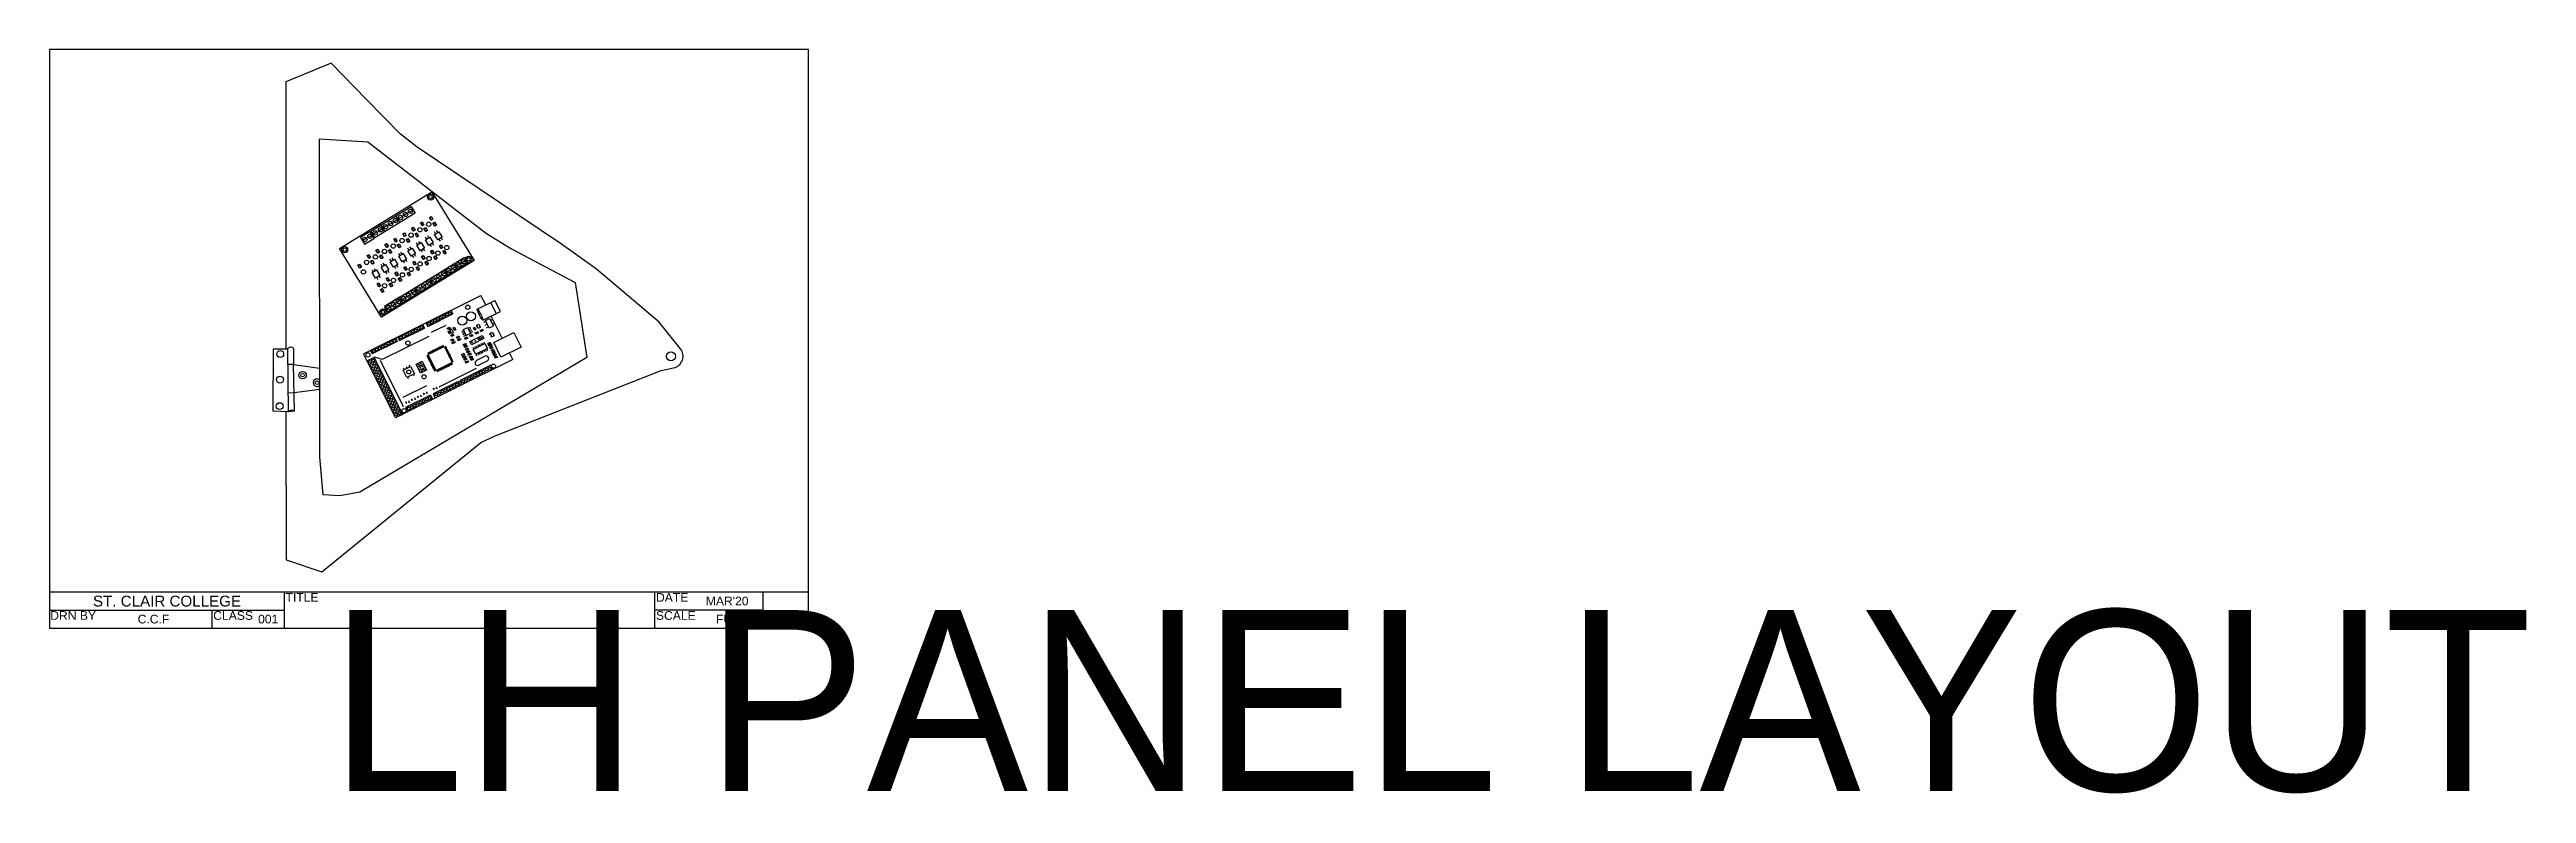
# Model space of a CAD drawing. Header units: inches. Extents: x 0 to 34.3, y -2.3 to 8.
import ezdxf
from ezdxf.enums import TextEntityAlignment as Align

# ---------------------------------------------------------------- set-up
doc = ezdxf.new("R2018")
doc.units = ezdxf.units.IN
doc.header["$MEASUREMENT"] = 0
doc.layers.add('DRAWING SHT', color=7, linetype='Continuous')
doc.styles.add('Annotative', font='arial.ttf')
doc.styles.get("Standard").update_dxf_attribs({"font": 'arial.ttf'})

# ---------------------------------------------------------------- blocks, each defined once
blk = doc.blocks.new('Fuerth Cole DRAWING SHT')
at = {"layer": 'DRAWING SHT'}
for p, q in [((0, 0.5), (10.5, 0.5)), ((3.25, 0), (3.25, 0.5)), ((8.375, 0), (8.375, 0.5)), ((9.875, 0), (9.875, 0.5)), ((0, 0.25), (3.25, 0.25)), ((2.25, 0), (2.25, 0.25)), ((9.875, 0.25), (8.375, 0.25))]:
    blk.add_line(p, q, dxfattribs=at)
blk.add_lwpolyline([(0, 0), (10.5, 0), (10.5, 8), (0, 8)], close=True, dxfattribs=at)
for s, width, heights, insert, char_height, attachment_point in [('ST. CLAIR COLLEGE', 3.25, [0.247], (1.625, 0.373), 0.15, 5), ('DRN BY', 2.25, [0.19], (0.01, 0.235), 0.12, 1)]:
    blk.add_mtext_dynamic_manual_height_columns(s, width=width, gutter_width=1, heights=heights, dxfattribs=dict(at, insert=insert, char_height=char_height, attachment_point=attachment_point))
at = {"layer": 'DRAWING SHT', "char_height": 0.12, "width": 1, "attachment_point": 1, "style": 'Annotative'}
for s, insert in [('TITLE', (3.265, 0.485)), ('CLASS', (2.265, 0.235))]:
    blk.add_mtext(s, dxfattribs=dict(at, insert=insert))
at = {"layer": 'DRAWING SHT', "char_height": 0.12, "width": 1.5, "attachment_point": 1}
for s, insert in [('DATE', (8.39, 0.485)), ('SCALE', (8.39, 0.235))]:
    blk.add_mtext(s, dxfattribs=dict(at, insert=insert))
at = {"layer": 'DRAWING SHT'}
for tag, p in [('DATE', (9.375, 0.375)), ('DRN_BY', (1.438, 0.125)), ('CLS', (3.025, 0.125)), ('SCALE', (9.425, 0.125))]:
    blk.add_attdef(tag, text='', height=0.12, dxfattribs=at).set_placement(p, align=Align.MIDDLE_CENTER)
at = {"layer": 'DRAWING SHT', "lineweight": 30, "flags": 104}
blk.add_attdef('TITLE', text='', height=0.12, dxfattribs=at).set_placement((3.875, 0.25), align=Align.MIDDLE_LEFT)
blk = doc.blocks.new('*U44')
blk.add_line((0, -0.013), (0, 0.013))
blk = doc.blocks.new('*U42')
at = {"color": 0, "linetype": 'ByBlock', "lineweight": -2, "transparency": 16777216}
for p in [(0, 0), (0.009, 0), (0.019, 0), (0.028, 0), (0.038, 0), (0.047, 0), (0.057, 0), (0.066, 0), (0.076, 0), (0.085, 0), (0.094, 0), (0.104, 0), (0.113, 0), (0.123, 0), (0.132, 0), (0.142, 0), (0.151, 0), (0.161, 0), (0.17, 0), (0.179, 0), (0.189, 0), (0.198, 0), (0.208, 0), (0.217, 0), (0.227, 0)]:
    blk.add_blockref('*U44', p, dxfattribs=at)
blk = doc.blocks.new('*U43')
blk.add_line((0, -0.013), (0, 0.013))
blk = doc.blocks.new('*U47')
at = {"color": 0, "linetype": 'ByBlock', "lineweight": -2, "transparency": 16777216}
for p in [(0, 0), (0.009, 0), (0.019, 0), (0.028, 0), (0.038, 0), (0.047, 0), (0.057, 0), (0.066, 0), (0.076, 0), (0.085, 0), (0.094, 0), (0.104, 0), (0.113, 0), (0.123, 0), (0.132, 0), (0.142, 0), (0.151, 0), (0.161, 0), (0.17, 0), (0.179, 0), (0.189, 0), (0.198, 0), (0.208, 0), (0.217, 0), (0.227, 0)]:
    blk.add_blockref('*U43', p, dxfattribs=at)
blk = doc.blocks.new('*U48')
blk.add_line((0, -0.013), (0, 0.013))
blk = doc.blocks.new('*U49')
at = {"color": 0, "linetype": 'ByBlock', "lineweight": -2, "transparency": 16777216}
for p in [(0, 0), (0.009, 0), (0.019, 0), (0.028, 0), (0.038, 0), (0.047, 0), (0.057, 0), (0.066, 0), (0.076, 0), (0.085, 0), (0.094, 0), (0.104, 0), (0.113, 0), (0.123, 0), (0.132, 0), (0.142, 0), (0.151, 0), (0.161, 0), (0.17, 0), (0.179, 0), (0.189, 0), (0.198, 0), (0.208, 0), (0.217, 0), (0.227, 0)]:
    blk.add_blockref('*U48', p, dxfattribs=at)
blk = doc.blocks.new('*U50')
blk.add_line((0, -0.013), (0, 0.013))
blk = doc.blocks.new('*U51')
at = {"color": 0, "linetype": 'ByBlock', "lineweight": -2, "transparency": 16777216}
for p in [(0, 0), (0.009, 0), (0.019, 0), (0.028, 0), (0.038, 0), (0.047, 0), (0.057, 0), (0.066, 0), (0.076, 0), (0.085, 0), (0.094, 0), (0.104, 0), (0.113, 0), (0.123, 0), (0.132, 0), (0.142, 0), (0.151, 0), (0.161, 0), (0.17, 0), (0.179, 0), (0.189, 0), (0.198, 0), (0.208, 0), (0.217, 0), (0.227, 0)]:
    blk.add_blockref('*U50', p, dxfattribs=at)
blk = doc.blocks.new('*U45')
blk.add_lwpolyline([(-0.016, 0.016), (0.016, 0.016), (0.016, -0.016), (-0.016, -0.016)], close=True)
blk = doc.blocks.new('*U46')
at = {"color": 0, "linetype": 'ByBlock', "lineweight": -2, "transparency": 16777216}
for p in [(0, 0), (0.05, 0), (0, -0.048), (0, -0.096), (0, -0.144), (0, -0.191), (0, -0.239), (0, -0.287), (0, -0.335), (0.05, -0.048), (0.05, -0.096), (0.05, -0.144), (0.05, -0.191), (0.05, -0.239), (0.05, -0.287), (0.05, -0.335), (0, -0.383), (0, -0.431), (0, -0.479), (0, -0.527), (0, -0.574), (0, -0.622), (0, -0.67), (0.05, -0.383), (0.05, -0.431), (0.05, -0.479), (0.05, -0.527), (0.05, -0.574), (0.05, -0.622), (0.05, -0.67), (0, -0.718), (0, -0.766), (0, -0.814), (0.05, -0.718), (0.05, -0.766), (0.05, -0.814)]:
    blk.add_blockref('*U45', p, dxfattribs=at)
blk = doc.blocks.new('*U32')
blk.add_lwpolyline([(-0.016, 0.016), (0.016, 0.016), (0.016, -0.016), (-0.016, -0.016)], close=True)
blk = doc.blocks.new('*U33')
at = {"color": 0, "linetype": 'ByBlock', "lineweight": -2, "transparency": 16777216}
for p in [(0, 0), (0.046, 0), (0.092, 0), (0.138, 0), (0.183, 0), (0.229, 0), (0.275, 0), (0.321, 0)]:
    blk.add_blockref('*U32', p, dxfattribs=at)
blk = doc.blocks.new('*U34')
blk.add_lwpolyline([(-0.016, 0.016), (0.016, 0.016), (0.016, -0.016), (-0.016, -0.016)], close=True)
blk = doc.blocks.new('*U35')
at = {"color": 0, "linetype": 'ByBlock', "lineweight": -2, "transparency": 16777216}
for p in [(0, 0), (0.046, 0), (0.092, 0), (0.138, 0), (0.183, 0), (0.229, 0), (0.275, 0), (0.321, 0)]:
    blk.add_blockref('*U34', p, dxfattribs=at)
blk = doc.blocks.new('*U36')
blk.add_lwpolyline([(-0.016, 0.016), (0.016, 0.016), (0.016, -0.016), (-0.016, -0.016)], close=True)
blk = doc.blocks.new('*U37')
at = {"color": 0, "linetype": 'ByBlock', "lineweight": -2, "transparency": 16777216}
for p in [(0, 0), (0.046, 0), (0.092, 0), (0.138, 0), (0.183, 0), (0.229, 0), (0.275, 0), (0.321, 0), (0.367, 0), (0.413, 0)]:
    blk.add_blockref('*U36', p, dxfattribs=at)
blk = doc.blocks.new('*U38')
blk.add_line((0, -0.015), (0, 0.015))
blk = doc.blocks.new('*U39')
at = {"color": 0, "linetype": 'ByBlock', "lineweight": -2, "transparency": 16777216}
for p in [(0, 0), (0.023, 0), (0.047, 0), (0.07, 0), (0.093, 0), (0.116, 0), (0.14, 0), (0.163, 0)]:
    blk.add_blockref('*U38', p, dxfattribs=at)
blk = doc.blocks.new('*U40')
blk.add_line((0, -0.015), (0, 0.015))
blk = doc.blocks.new('*U41')
at = {"color": 0, "linetype": 'ByBlock', "lineweight": -2, "transparency": 16777216}
for p in [(0, 0), (0.023, 0), (0.047, 0), (0.07, 0), (0.093, 0), (0.116, 0), (0.14, 0), (0.163, 0)]:
    blk.add_blockref('*U40', p, dxfattribs=at)
blk = doc.blocks.new('*U52')
blk.add_lwpolyline([(-0.016, 0.016), (0.016, 0.016), (0.016, -0.016), (-0.016, -0.016)], close=True)
blk = doc.blocks.new('*U53')
at = {"color": 0, "linetype": 'ByBlock', "lineweight": -2, "transparency": 16777216}
for p in [(0, 0), (0.046, 0), (0.092, 0), (0.138, 0), (0.183, 0), (0.229, 0), (0.275, 0), (0.321, 0)]:
    blk.add_blockref('*U52', p, dxfattribs=at)
blk = doc.blocks.new('*U54')
blk.add_lwpolyline([(-0.016, 0.016), (0.016, 0.016), (0.016, -0.016), (-0.016, -0.016)], close=True)
blk = doc.blocks.new('*U55')
at = {"color": 0, "linetype": 'ByBlock', "lineweight": -2, "transparency": 16777216}
for p in [(0, 0), (0.046, 0), (0.092, 0), (0.138, 0), (0.183, 0), (0.229, 0), (0.275, 0), (0.321, 0)]:
    blk.add_blockref('*U54', p, dxfattribs=at)
blk = doc.blocks.new('*U56')
blk.add_lwpolyline([(-0.016, 0.016), (0.016, 0.016), (0.016, -0.016), (-0.016, -0.016)], close=True)
blk = doc.blocks.new('*U57')
at = {"color": 0, "linetype": 'ByBlock', "lineweight": -2, "transparency": 16777216}
for p in [(0, 0), (0.046, 0), (0.092, 0), (0.138, 0), (0.183, 0), (0.229, 0), (0.275, 0), (0.321, 0)]:
    blk.add_blockref('*U56', p, dxfattribs=at)
blk = doc.blocks.new('*U58')
blk.add_line((-0.016, 0), (0.016, 0))
blk = doc.blocks.new('*U59')
at = {"color": 0, "linetype": 'ByBlock', "lineweight": -2, "transparency": 16777216}
for p in [(0, 0), (0, -0.024), (0, -0.047), (0, -0.071)]:
    blk.add_blockref('*U58', p, dxfattribs=at)
blk = doc.blocks.new('*U60')
blk.add_line((-0.016, 0), (0.016, 0))
blk = doc.blocks.new('*U61')
at = {"color": 0, "linetype": 'ByBlock', "lineweight": -2, "transparency": 16777216}
for p in [(0, 0), (0, -0.024), (0, -0.047), (0, -0.071)]:
    blk.add_blockref('*U60', p, dxfattribs=at)

msp = doc.modelspace()

# ---------------------------------------------------------------- linework, layer by layer
for p, q in [((3.895, 7.81), (3.269, 7.554)), ((3.269, 7.554), (3.271, 3.863)), ((4.383, 7.311), (3.895, 7.81)), ((4.855, 6.829), (4.383, 7.311)), ((3.736, 6.767), (4.403, 6.725)), ((3.741, 2.367), (3.736, 6.767)), ((4.403, 6.725), (6.047, 5.456)), ((5.084, 6.65), (4.855, 6.829)), ((7.084, 5.307), (5.084, 6.65)), ((4.445, 5.489), (4.584, 5.575)), ((4.553, 5.492), (4.604, 5.524)), ((4.64, 5.483), (4.584, 5.575)), ((4.673, 5.566), (4.622, 5.534)), ((4.691, 5.577), (4.743, 5.609)), ((4.76, 5.62), (4.812, 5.651)), ((4.85, 5.611), (4.793, 5.703)), ((4.883, 5.694), (4.831, 5.663)), ((4.952, 5.737), (4.9, 5.705)), ((4.97, 5.748), (5.021, 5.779)), ((5.013, 5.521), (5.037, 5.536)), ((5.029, 5.496), (5.053, 5.51)), ((5.136, 5.597), (5.16, 5.611)), ((5.152, 5.571), (5.176, 5.585)), ((5.185, 5.517), (5.209, 5.531)), ((5.201, 5.491), (5.225, 5.506)), ((5.259, 5.672), (5.283, 5.687)), ((5.275, 5.647), (5.299, 5.661)), ((5.308, 5.593), (5.332, 5.607)), ((5.324, 5.567), (5.348, 5.581)), ((5.371, 5.472), (5.355, 5.498)), ((4.388, 5.391), (4.336, 5.359)), ((4.398, 5.144), (4.422, 5.159)), ((4.408, 5.403), (4.459, 5.435)), ((4.533, 5.48), (4.481, 5.448)), ((4.521, 5.22), (4.545, 5.234)), ((4.537, 5.194), (4.56, 5.208)), ((4.57, 5.14), (4.594, 5.154)), ((4.644, 5.295), (4.668, 5.309)), ((4.66, 5.269), (4.684, 5.284)), ((4.693, 5.215), (4.717, 5.23)), ((4.709, 5.19), (4.732, 5.204)), ((4.767, 5.371), (4.791, 5.385)), ((4.783, 5.345), (4.807, 5.359)), ((4.816, 5.291), (4.84, 5.305)), ((4.832, 5.265), (4.855, 5.279)), ((4.849, 5.152), (4.833, 5.178)), ((4.879, 5.17), (4.862, 5.197)), ((4.89, 5.446), (4.914, 5.46)), ((4.906, 5.42), (4.93, 5.435)), ((4.939, 5.366), (4.963, 5.381)), ((4.955, 5.341), (4.978, 5.355)), ((4.972, 5.227), (4.956, 5.254)), ((5.002, 5.246), (4.986, 5.272)), ((5.018, 5.151), (5.034, 5.125)), ((5.048, 5.17), (5.064, 5.143)), ((5.062, 5.442), (5.086, 5.456)), ((5.078, 5.416), (5.101, 5.43)), ((5.095, 5.303), (5.079, 5.329)), ((5.125, 5.321), (5.109, 5.347)), ((5.141, 5.227), (5.157, 5.201)), ((5.152, 5.129), (5.175, 5.144)), ((5.171, 5.245), (5.187, 5.219)), ((5.218, 5.378), (5.202, 5.404)), ((5.248, 5.397), (5.232, 5.423)), ((5.264, 5.302), (5.28, 5.276)), ((5.275, 5.205), (5.298, 5.219)), ((5.29, 5.179), (5.314, 5.193)), ((5.294, 5.321), (5.31, 5.294)), ((5.321, 5.129), (5.345, 5.143)), ((5.341, 5.454), (5.325, 5.48)), ((5.387, 5.378), (5.403, 5.351)), ((5.398, 5.28), (5.421, 5.294)), ((5.413, 5.254), (5.437, 5.269)), ((5.417, 5.396), (5.433, 5.37)), ((5.444, 5.204), (5.468, 5.218)), ((5.46, 5.178), (5.483, 5.193)), ((6.047, 5.456), (6.393, 5.247)), ((6.393, 5.247), (7.273, 4.781)), ((7.568, 4.965), (7.084, 5.307)), ((4.27, 5.012), (4.293, 5.026)), ((4.285, 4.986), (4.309, 5.001)), ((4.414, 5.118), (4.437, 5.133)), ((4.447, 5.065), (4.471, 5.079)), ((4.463, 5.039), (4.486, 5.053)), ((4.48, 4.926), (4.463, 4.952)), ((4.509, 4.944), (4.493, 4.97)), ((4.526, 4.85), (4.542, 4.823)), ((4.556, 4.868), (4.572, 4.842)), ((4.586, 5.114), (4.609, 5.129)), ((4.603, 5.001), (4.586, 5.027)), ((4.633, 5.019), (4.616, 5.046)), ((4.649, 4.925), (4.665, 4.899)), ((4.659, 4.827), (4.683, 4.842)), ((4.675, 4.802), (4.699, 4.816)), ((4.679, 4.943), (4.695, 4.917)), ((4.726, 5.077), (4.71, 5.103)), ((4.756, 5.095), (4.739, 5.121)), ((4.772, 5), (4.788, 4.974)), ((4.782, 4.903), (4.806, 4.917)), ((4.798, 4.877), (4.822, 4.892)), ((4.802, 5.019), (4.818, 4.993)), ((4.829, 4.827), (4.853, 4.841)), ((4.845, 4.801), (4.868, 4.815)), ((4.895, 5.076), (4.911, 5.05)), ((4.906, 4.978), (4.929, 4.993)), ((4.921, 4.953), (4.945, 4.967)), ((4.925, 5.094), (4.941, 5.068)), ((4.952, 4.902), (4.976, 4.917)), ((4.968, 4.876), (4.991, 4.891)), ((5.029, 5.054), (5.052, 5.068)), ((5.044, 5.028), (5.068, 5.042)), ((5.075, 4.978), (5.099, 4.992)), ((5.091, 4.952), (5.114, 4.966)), ((5.167, 5.103), (5.191, 5.118)), ((5.198, 5.053), (5.222, 5.067)), ((5.214, 5.027), (5.237, 5.042)), ((5.304, 4.754), (5.257, 4.832)), ((5.291, 4.8), (5.342, 4.831)), ((5.337, 5.103), (5.36, 5.117)), ((5.359, 4.841), (5.41, 4.873)), ((5.478, 4.914), (5.427, 4.883)), ((5.513, 4.882), (5.465, 4.96)), ((5.499, 4.927), (5.55, 4.959)), ((5.567, 4.969), (5.618, 5)), ((5.601, 5.044), (5.737, 5.127)), ((5.649, 4.966), (5.601, 5.044)), ((5.686, 5.042), (5.635, 5.011)), ((5.7, 5.051), (5.751, 5.082)), ((8.434, 4.232), (7.568, 4.965)), ((4.344, 3.794), (5.968, 4.601)), ((4.536, 4.752), (4.56, 4.766)), ((4.552, 4.726), (4.576, 4.741)), ((4.583, 4.676), (4.606, 4.69)), ((4.599, 4.65), (4.622, 4.665)), ((4.84, 4.577), (4.632, 4.449)), ((4.706, 4.751), (4.73, 4.766)), ((4.722, 4.726), (4.745, 4.74)), ((4.734, 4.458), (4.785, 4.49)), ((4.853, 4.531), (4.802, 4.5)), ((4.888, 4.499), (4.84, 4.577)), ((4.875, 4.544), (4.926, 4.576)), ((4.943, 4.586), (4.994, 4.617)), ((5.062, 4.659), (5.011, 4.628)), ((5.096, 4.626), (5.048, 4.705)), ((5.083, 4.672), (5.134, 4.703)), ((5.151, 4.714), (5.202, 4.745)), ((5.27, 4.787), (5.219, 4.755)), ((5.917, 4.411), (6.16, 4.532)), ((6.034, 4.469), (5.968, 4.601)), ((6.181, 4.349), (6.104, 4.504)), ((6.237, 4.377), (6.16, 4.532)), ((7.273, 4.781), (7.434, 3.744)), ((4.666, 4.417), (4.717, 4.448)), ((4.841, 3.978), (5.187, 4.149)), ((5.162, 4.2), (5.187, 4.149)), ((5.207, 4.223), (5.233, 4.172)), ((5.233, 4.172), (5.579, 4.344)), ((5.481, 4.186), (5.279, 4.086)), ((5.517, 4.131), (5.508, 4.149)), ((5.538, 4.142), (5.529, 4.16)), ((5.553, 4.395), (5.579, 4.344)), ((5.59, 4.145), (5.608, 4.154)), ((5.6, 4.124), (5.618, 4.133)), ((5.867, 4.146), (5.885, 4.155)), ((5.877, 4.126), (5.895, 4.135)), ((5.915, 4.178), (5.904, 4.172)), ((5.921, 4.165), (5.911, 4.16)), ((5.927, 4.153), (5.917, 4.148)), ((5.943, 4.192), (5.954, 4.197)), ((5.949, 4.179), (5.96, 4.185)), ((5.956, 4.167), (5.966, 4.172)), ((5.974, 4.102), (5.965, 4.12)), ((5.994, 4.112), (5.985, 4.13)), ((5.994, 4.257), (6.237, 4.377)), ((6.037, 4.24), (6.004, 4.224)), ((6.056, 4.202), (6.023, 4.186)), ((6.03, 4.254), (6.088, 4.283)), ((6.081, 4.15), (6.03, 4.254)), ((6.075, 4.164), (6.042, 4.147)), ((6.14, 4.179), (6.081, 4.15)), ((6.088, 4.283), (6.14, 4.179)), ((6.131, 4.269), (6.102, 4.254)), ((6.263, 4.008), (6.111, 4.314)), ((6.127, 4.204), (6.156, 4.218)), ((6.156, 4.218), (6.131, 4.269)), ((8.729, 3.862), (8.434, 4.232)), ((3.096, 3.86), (3.091, 2.998)), ((3.096, 3.86), (3.292, 3.863)), ((3.292, 3.863), (3.303, 2.991)), ((3.376, 3.868), (3.375, 3.647)), ((4.785, 2.906), (4.344, 3.794)), ((4.44, 3.842), (4.465, 3.791)), ((4.811, 3.963), (4.465, 3.791)), ((5.247, 4.033), (4.602, 3.713)), ((4.786, 4.014), (4.811, 3.963)), ((4.816, 4.029), (4.841, 3.978)), ((5.518, 4.096), (5.536, 4.105)), ((5.528, 4.076), (5.546, 4.084)), ((5.565, 4.035), (5.556, 4.053)), ((5.583, 3.936), (5.574, 3.954)), ((5.586, 4.045), (5.577, 4.063)), ((5.604, 3.946), (5.595, 3.964)), ((5.662, 3.975), (5.653, 3.993)), ((5.682, 3.985), (5.673, 4.003)), ((5.738, 3.906), (5.729, 3.924)), ((5.751, 3.879), (5.742, 3.897)), ((5.758, 3.995), (5.749, 4.013)), ((5.758, 3.916), (5.749, 3.935)), ((5.768, 3.844), (5.759, 3.862)), ((5.772, 3.889), (5.763, 3.907)), ((5.778, 4.006), (5.769, 4.024)), ((5.786, 3.808), (5.777, 3.826)), ((5.789, 3.855), (5.78, 3.873)), ((5.804, 3.773), (5.795, 3.791)), ((5.807, 3.818), (5.798, 3.837)), ((5.825, 3.783), (5.816, 3.801)), ((5.829, 4.031), (5.82, 4.049)), ((5.85, 4.041), (5.841, 4.059)), ((5.906, 4.068), (5.897, 4.086)), ((5.926, 4.078), (5.917, 4.097)), ((5.966, 3.982), (5.944, 4.027)), ((6.077, 3.921), (6.068, 3.939)), ((6.089, 3.897), (6.08, 3.915)), ((6.087, 4.062), (6.103, 4.07)), ((6.098, 3.931), (6.089, 3.949)), ((6.106, 3.864), (6.097, 3.882)), ((6.11, 3.907), (6.101, 3.925)), ((6.104, 4.03), (6.119, 4.037)), ((6.124, 3.828), (6.115, 3.846)), ((6.126, 3.874), (6.117, 3.892)), ((6.139, 3.798), (6.13, 3.816)), ((6.144, 3.838), (6.135, 3.856)), ((6.138, 4.067), (6.153, 4.075)), ((6.154, 3.767), (6.145, 3.785)), ((6.159, 3.808), (6.15, 3.826)), ((6.175, 3.777), (6.166, 3.795)), ((6.409, 3.713), (6.364, 3.805)), ((3.375, 3.647), (3.295, 3.646)), ((3.389, 3.001), (3.375, 3.647)), ((3.375, 3.647), (3.737, 3.596)), ((7.434, 3.744), (4.291, 1.882)), ((4.491, 3.742), (4.394, 3.694)), ((4.491, 3.742), (4.882, 2.954)), ((4.602, 3.713), (4.501, 3.748)), ((4.572, 3.707), (4.892, 3.063)), ((6.409, 3.713), (4.785, 2.906)), ((4.893, 3.597), (4.905, 3.574)), ((4.933, 3.617), (4.944, 3.594)), ((4.967, 3.448), (4.956, 3.471)), ((4.972, 3.636), (4.984, 3.613)), ((5.046, 3.487), (5.035, 3.51)), ((5.091, 3.612), (5.174, 3.652)), ((5.114, 3.566), (5.196, 3.606)), ((5.904, 3.589), (5.385, 3.332)), ((6.104, 3.634), (5.674, 3.421)), ((5.748, 3.705), (5.739, 3.723)), ((5.767, 3.666), (5.758, 3.684)), ((5.768, 3.715), (5.759, 3.733)), ((5.787, 3.677), (5.778, 3.695)), ((5.822, 3.735), (5.813, 3.754)), ((5.839, 3.702), (5.83, 3.72)), ((5.843, 3.746), (5.834, 3.764)), ((5.86, 3.712), (5.851, 3.731)), ((6.025, 3.759), (5.907, 3.7)), ((6.057, 3.695), (5.939, 3.636)), ((6.104, 3.634), (6.133, 3.575)), ((6.169, 3.735), (6.161, 3.753)), ((6.167, 2.657), (8.463, 3.564)), ((6.19, 3.746), (6.181, 3.764)), ((8.463, 3.564), (8.634, 3.6)), ((3.301, 3.253), (3.384, 3.256)), ((3.384, 3.256), (3.74, 3.304)), ((5.215, 3.351), (4.886, 3.188)), ((4.928, 3.127), (4.925, 3.116)), ((5.272, 3.221), (4.926, 3.049)), ((4.941, 3.102), (4.928, 3.127)), ((4.928, 3.127), (4.939, 3.124)), ((4.966, 3.146), (4.978, 3.121)), ((4.978, 3.121), (4.968, 3.124)), ((4.978, 3.121), (4.982, 3.132)), ((5.01, 3.168), (5.007, 3.157)), ((5.023, 3.143), (5.01, 3.168)), ((5.01, 3.168), (5.021, 3.164)), ((5.048, 3.187), (5.061, 3.162)), ((5.061, 3.162), (5.05, 3.165)), ((5.061, 3.162), (5.064, 3.172)), ((5.093, 3.209), (5.089, 3.198)), ((5.105, 3.184), (5.093, 3.209)), ((5.093, 3.209), (5.103, 3.205)), ((5.13, 3.227), (5.143, 3.202)), ((5.143, 3.202), (5.132, 3.206)), ((5.143, 3.202), (5.146, 3.213)), ((5.175, 3.249), (5.171, 3.239)), ((5.187, 3.224), (5.175, 3.249)), ((5.175, 3.249), (5.186, 3.246)), ((5.212, 3.268), (5.225, 3.243)), ((5.225, 3.243), (5.214, 3.247)), ((5.225, 3.243), (5.228, 3.254)), ((5.272, 3.221), (5.301, 3.162)), ((5.31, 3.316), (5.306, 3.306)), ((5.654, 3.411), (5.307, 3.239)), ((5.307, 3.239), (5.337, 3.18)), ((5.322, 3.291), (5.31, 3.316)), ((5.31, 3.316), (5.32, 3.313)), ((5.347, 3.335), (5.36, 3.31)), ((5.36, 3.31), (5.349, 3.314)), ((5.359, 3.248), (5.372, 3.254)), ((5.36, 3.31), (5.363, 3.321)), ((5.654, 3.411), (5.683, 3.352)), ((5.674, 3.421), (5.703, 3.362)), ((3.303, 2.991), (3.091, 2.998)), ((3.271, 2.992), (3.272, 0.944)), ((3.389, 3.001), (3.303, 2.991)), ((4.882, 2.954), (4.785, 2.906)), ((4.926, 3.049), (4.955, 2.991)), ((3.765, 0.779), (5.967, 2.568)), ((5.967, 2.568), (6.167, 2.657)), ((3.786, 1.845), (3.741, 2.367)), ((4.018, 1.83), (3.786, 1.845)), ((4.291, 1.882), (4.018, 1.83)), ((3.272, 0.944), (3.765, 0.779))]:
    msp.add_line(p, q)
for points in [[(4.01, 5.249), (5.291, 6.035), (5.874, 5.084), (4.593, 4.298)], [(4.445, 5.489), (5.001, 5.83), (5.058, 5.739), (4.501, 5.398)], [(4.356, 5.309), (4.495, 5.394), (4.438, 5.485), (4.3, 5.4)], [(5.009, 5.529), (5.032, 5.544), (5.057, 5.502), (5.034, 5.488)], [(5.132, 5.605), (5.155, 5.619), (5.18, 5.578), (5.157, 5.563)], [(5.18, 5.525), (5.204, 5.539), (5.229, 5.498), (5.206, 5.484)], [(5.255, 5.68), (5.278, 5.694), (5.304, 5.653), (5.28, 5.639)], [(5.304, 5.6), (5.327, 5.615), (5.352, 5.573), (5.329, 5.559)], [(4.393, 5.152), (4.417, 5.166), (4.442, 5.125), (4.419, 5.111)], [(4.516, 5.228), (4.54, 5.242), (4.565, 5.2), (4.542, 5.186)], [(4.565, 5.148), (4.589, 5.162), (4.614, 5.121), (4.591, 5.106)], [(4.64, 5.303), (4.663, 5.317), (4.688, 5.276), (4.665, 5.261)], [(4.688, 5.223), (4.712, 5.238), (4.737, 5.196), (4.714, 5.182)], [(4.763, 5.378), (4.786, 5.393), (4.811, 5.351), (4.788, 5.337)], [(4.811, 5.299), (4.835, 5.313), (4.86, 5.272), (4.837, 5.257)], [(4.834, 5.143), (4.894, 5.18), (4.94, 5.103), (4.88, 5.067)], [(4.886, 5.454), (4.909, 5.468), (4.934, 5.427), (4.911, 5.412)], [(4.934, 5.374), (4.958, 5.388), (4.983, 5.347), (4.96, 5.333)], [(4.957, 5.218), (5.017, 5.255), (5.063, 5.179), (5.003, 5.142)], [(5.057, 5.45), (5.081, 5.464), (5.106, 5.422), (5.083, 5.408)], [(5.08, 5.294), (5.14, 5.33), (5.186, 5.254), (5.126, 5.218)], [(5.147, 5.137), (5.17, 5.151), (5.196, 5.11), (5.172, 5.096)], [(5.203, 5.369), (5.263, 5.406), (5.309, 5.33), (5.249, 5.293)], [(5.27, 5.212), (5.293, 5.227), (5.319, 5.185), (5.295, 5.171)], [(5.316, 5.136), (5.34, 5.151), (5.365, 5.109), (5.342, 5.095)], [(5.326, 5.445), (5.386, 5.481), (5.432, 5.405), (5.372, 5.368)], [(5.393, 5.288), (5.416, 5.302), (5.442, 5.261), (5.418, 5.246)], [(5.439, 5.212), (5.463, 5.226), (5.488, 5.185), (5.465, 5.17)], [(4.265, 5.02), (4.288, 5.034), (4.314, 4.993), (4.29, 4.978)], [(4.442, 5.072), (4.466, 5.087), (4.491, 5.045), (4.468, 5.031)], [(4.465, 4.916), (4.524, 4.953), (4.571, 4.877), (4.511, 4.84)], [(4.588, 4.992), (4.647, 5.029), (4.694, 4.953), (4.634, 4.916)], [(5.785, 5.049), (4.68, 4.371), (4.632, 4.449), (5.737, 5.127)], [(4.655, 4.835), (4.678, 4.85), (4.703, 4.808), (4.68, 4.794)], [(4.711, 5.067), (4.771, 5.104), (4.817, 5.028), (4.757, 4.991)], [(4.778, 4.911), (4.801, 4.925), (4.826, 4.884), (4.803, 4.869)], [(4.824, 4.835), (4.848, 4.849), (4.873, 4.808), (4.85, 4.793)], [(4.901, 4.986), (4.924, 5.001), (4.95, 4.959), (4.926, 4.945)], [(4.947, 4.91), (4.971, 4.924), (4.996, 4.883), (4.973, 4.869)], [(5.024, 5.062), (5.047, 5.076), (5.073, 5.035), (5.049, 5.02)], [(5.07, 4.986), (5.094, 5), (5.119, 4.958), (5.096, 4.944)], [(5.193, 5.061), (5.217, 5.075), (5.242, 5.034), (5.219, 5.019)], [(4.532, 4.76), (4.555, 4.774), (4.58, 4.733), (4.557, 4.718)], [(4.578, 4.684), (4.602, 4.698), (4.627, 4.657), (4.604, 4.642)], [(4.701, 4.759), (4.725, 4.774), (4.75, 4.732), (4.727, 4.718)], [(5.545, 4.145), (5.511, 4.128), (5.502, 4.146), (5.536, 4.163)], [(5.589, 4.084), (5.567, 4.073), (5.54, 4.126), (5.562, 4.137)], [(5.603, 4.117), (5.586, 4.151), (5.604, 4.16), (5.621, 4.126)], [(5.823, 4.075), (5.765, 4.046), (5.725, 4.128), (5.783, 4.157)], [(5.881, 4.119), (5.864, 4.153), (5.882, 4.162), (5.899, 4.128)], [(5.96, 4.158), (5.932, 4.144), (5.911, 4.187), (5.939, 4.201)], [(6.001, 4.115), (5.967, 4.099), (5.958, 4.117), (5.992, 4.134)], [(5.569, 3.673), (5.347, 3.562), (5.237, 3.785), (5.459, 3.895)], [(5.531, 4.069), (5.514, 4.103), (5.532, 4.112), (5.549, 4.078)], [(5.592, 4.048), (5.559, 4.032), (5.55, 4.05), (5.583, 4.066)], [(5.592, 3.983), (5.559, 3.967), (5.55, 3.985), (5.583, 4.002)], [(5.61, 3.95), (5.577, 3.933), (5.568, 3.951), (5.602, 3.968)], [(5.672, 4.023), (5.638, 4.006), (5.629, 4.024), (5.663, 4.041)], [(5.689, 3.989), (5.655, 3.972), (5.646, 3.99), (5.68, 4.007)], [(5.742, 3.783), (5.709, 3.767), (5.7, 3.785), (5.733, 3.802)], [(5.758, 3.752), (5.724, 3.735), (5.715, 3.753), (5.749, 3.77)], [(5.765, 3.92), (5.731, 3.903), (5.722, 3.921), (5.756, 3.938)], [(5.779, 3.892), (5.745, 3.875), (5.736, 3.893), (5.77, 3.91)], [(5.785, 4.009), (5.751, 3.992), (5.742, 4.01), (5.776, 4.027)], [(5.796, 3.858), (5.762, 3.841), (5.753, 3.859), (5.787, 3.876)], [(5.814, 3.822), (5.78, 3.805), (5.771, 3.823), (5.805, 3.84)], [(5.831, 3.787), (5.797, 3.77), (5.788, 3.788), (5.822, 3.805)], [(5.856, 4.044), (5.823, 4.028), (5.814, 4.046), (5.847, 4.062)], [(6.009, 4.003), (5.838, 3.919), (5.816, 3.963), (5.986, 4.048)], [(6.058, 3.865), (5.897, 3.786), (5.863, 3.854), (6.024, 3.934)], [(5.933, 4.082), (5.899, 4.065), (5.89, 4.083), (5.924, 4.1)], [(6.105, 3.934), (6.071, 3.918), (6.062, 3.936), (6.096, 3.952)], [(6.117, 3.91), (6.083, 3.894), (6.074, 3.912), (6.108, 3.929)], [(6.133, 3.877), (6.099, 3.861), (6.09, 3.879), (6.124, 3.895)], [(6.15, 4.042), (6.123, 4.029), (6.098, 4.078), (6.125, 4.092)], [(6.151, 3.841), (6.117, 3.824), (6.108, 3.842), (6.142, 3.859)], [(6.166, 3.811), (6.132, 3.794), (6.123, 3.812), (6.157, 3.829)], [(6.181, 3.78), (6.147, 3.764), (6.138, 3.782), (6.172, 3.798)], [(6.526, 3.885), (6.245, 3.746), (6.145, 3.949), (6.425, 4.088)], [(5.048, 3.516), (4.944, 3.465), (4.893, 3.568), (4.996, 3.62)], [(5.215, 3.568), (5.133, 3.527), (5.072, 3.65), (5.154, 3.691)], [(5.098, 3.649), (5.109, 3.654), (5.114, 3.643), (5.103, 3.638)], [(5.125, 3.593), (5.137, 3.599), (5.131, 3.61), (5.12, 3.604)], [(5.14, 3.67), (5.129, 3.664), (5.134, 3.653), (5.145, 3.659)], [(5.148, 3.548), (5.159, 3.554), (5.153, 3.565), (5.142, 3.559)], [(5.168, 3.614), (5.156, 3.608), (5.151, 3.619), (5.162, 3.625)], [(5.19, 3.569), (5.179, 3.564), (5.173, 3.575), (5.184, 3.58)], [(5.775, 3.718), (5.741, 3.702), (5.732, 3.72), (5.766, 3.736)], [(5.794, 3.68), (5.76, 3.663), (5.751, 3.681), (5.785, 3.698)], [(5.85, 3.749), (5.816, 3.732), (5.807, 3.75), (5.841, 3.767)], [(5.866, 3.716), (5.832, 3.699), (5.823, 3.717), (5.857, 3.734)], [(6.197, 3.749), (6.163, 3.732), (6.154, 3.75), (6.188, 3.767)]]:
    msp.add_lwpolyline(points, close=True)
for centre, radius in [((5.271, 5.96), 0.0429), ((5.271, 5.96), 0.0235), ((4.507, 5.464), 0.0303), ((4.579, 5.508), 0.0303), ((4.648, 5.55), 0.0303), ((4.717, 5.593), 0.0303), ((4.786, 5.635), 0.0303), ((4.857, 5.678), 0.0303), ((4.926, 5.721), 0.0303), ((4.995, 5.764), 0.0303), ((5.124, 5.509), 0.0299), ((5.247, 5.585), 0.0299), ((4.085, 5.233), 0.0429), ((4.085, 5.233), 0.0235), ((4.362, 5.375), 0.0303), ((4.433, 5.419), 0.0303), ((4.509, 5.132), 0.0299), ((4.632, 5.208), 0.0299), ((4.755, 5.283), 0.0299), ((4.878, 5.358), 0.0299), ((5.001, 5.434), 0.0299), ((5.25, 5.111), 0.0299), ((5.373, 5.187), 0.0299), ((5.496, 5.262), 0.0299), ((5.798, 5.1), 0.0429), ((4.342, 4.926), 0.0299), ((4.386, 5.057), 0.0299), ((4.758, 4.809), 0.0299), ((4.881, 4.885), 0.0299), ((5.004, 4.96), 0.0299), ((5.127, 5.036), 0.0299), ((5.244, 4.771), 0.0299), ((5.317, 4.815), 0.0299), ((5.385, 4.857), 0.0299), ((5.453, 4.899), 0.0299), ((5.525, 4.943), 0.0299), ((5.593, 4.985), 0.0299), ((5.661, 5.026), 0.0299), ((5.726, 5.066), 0.0299), ((5.798, 5.1), 0.0235), ((4.635, 4.734), 0.0299), ((4.692, 4.432), 0.0299), ((4.76, 4.474), 0.0299), ((4.828, 4.516), 0.0299), ((4.9, 4.56), 0.0299), ((4.968, 4.602), 0.0299), ((5.036, 4.643), 0.0299), ((5.108, 4.688), 0.0299), ((5.176, 4.729), 0.0299), ((5.786, 4.437), 0.0295), ((4.612, 4.373), 0.0429), ((4.612, 4.373), 0.0235), ((5.71, 4.252), 0.0612), ((5.83, 4.312), 0.0612), ((3.192, 3.79), 0.0471), ((4.406, 3.778), 0.0295), ((4.958, 3.941), 0.0295), ((5.848, 3.952), 0.00588), ((5.891, 3.973), 0.00588), ((5.933, 3.994), 0.00588), ((5.977, 4.015), 0.00588), ((8.596, 3.759), 0.0622), ((3.188, 3.436), 0.0471), ((3.5, 3.498), 0.0524), ((3.5, 3.498), 0.0252), ((4.97, 3.542), 0.0267), ((5.181, 3.475), 0.0295), ((6.142, 3.622), 0.0295), ((3.184, 3.07), 0.0471), ((3.701, 3.393), 0.0252), ((4.905, 3.006), 0.0295)]:
    msp.add_circle(centre, radius)
for centre, radius, start, end in [((3.336, 3.827), 0.0569, 46.5252, 140.4043), ((8.601, 3.76), 0.164, 281.6774, 38.5929), ((3.701, 3.393), 0.0524, 41.5992, 318.5281), ((5.923, 3.668), 0.036, 116.4024, 296.4024), ((6.041, 3.727), 0.036, 296.4024, 116.4024), ((3.352, 2.947), 0.0659, 55.1746, 137.4006)]:
    msp.add_arc(centre, radius, start, end)
msp.add_ellipse((5.956, 4.334), major_axis=(-0.0384, 0.0774), ratio=0.112214)

# ---------------------------------------------------------------- block references
ref = msp.add_blockref('Fuerth Cole DRAWING SHT', (0, 0))
ref.add_attrib('DRN_BY', 'C.C.F', dxfattribs={"layer": 'DRAWING SHT', "height": 0.12}).set_placement((1.438, 0.125), align=Align.MIDDLE_CENTER)
ref.add_attrib('CLS', '001', dxfattribs={"layer": 'DRAWING SHT', "height": 0.12}).set_placement((3.025, 0.125), align=Align.MIDDLE_CENTER)
ref.add_attrib('DATE', "MAR'20", dxfattribs={"layer": 'DRAWING SHT', "height": 0.12}).set_placement((9.375, 0.375), align=Align.MIDDLE_CENTER)
ref.add_attrib('SCALE', 'FULL', dxfattribs={"layer": 'DRAWING SHT', "height": 0.12}).set_placement((9.425, 0.125), align=Align.MIDDLE_CENTER)
lines = msp.add_mtext('LH PANEL LAYOUT', dxfattribs={"layer": 'DRAWING SHT', "insert": (3.875, 0.25), "char_height": 2.5, "attachment_point": 1})
ref.add_attrib('TITLE', '', (3.875, 0.25), dxfattribs={"flags": 104}).embed_mtext(lines)
for name, p, rotation in [('*U53', (5.148, 4.16), 206.4023523122874), ('*U55', (5.539, 4.354), 206.4023523122874), ('*U59', (5.835, 4.088), 206.4023523122874), ('*U57', (4.772, 3.973), 206.4023523122874), ('*U47', (5.23, 3.769), 296.4023523122874), ('*U42', (5.444, 3.902), 206.4023523122874), ('*U49', (5.475, 3.891), 296.4023523122874), ('*U39', (6.01, 3.943), 206.4023523122874), ('*U46', (4.84, 2.973), 206.4023523122874), ('*U51', (5.565, 3.656), 206.4023523122874), ('*U37', (6.09, 3.593), 206.4023523122874), ('*U33', (5.258, 3.18), 206.4023523122874), ('*U35', (5.639, 3.37), 206.4023523122874)]:
    msp.add_blockref(name, p, dxfattribs=dict(rotation=rotation))
at = {"extrusion": (0, 0, -1), "zscale": -1}
for name, p, rotation in [('*U61', (-5.748, 4.044), 153.5976476877125), ('*U41', (-6.057, 3.849), 333.5976476877125)]:
    msp.add_blockref(name, p, dxfattribs=dict(at, rotation=rotation))

doc.saveas('drawing.dxf')
